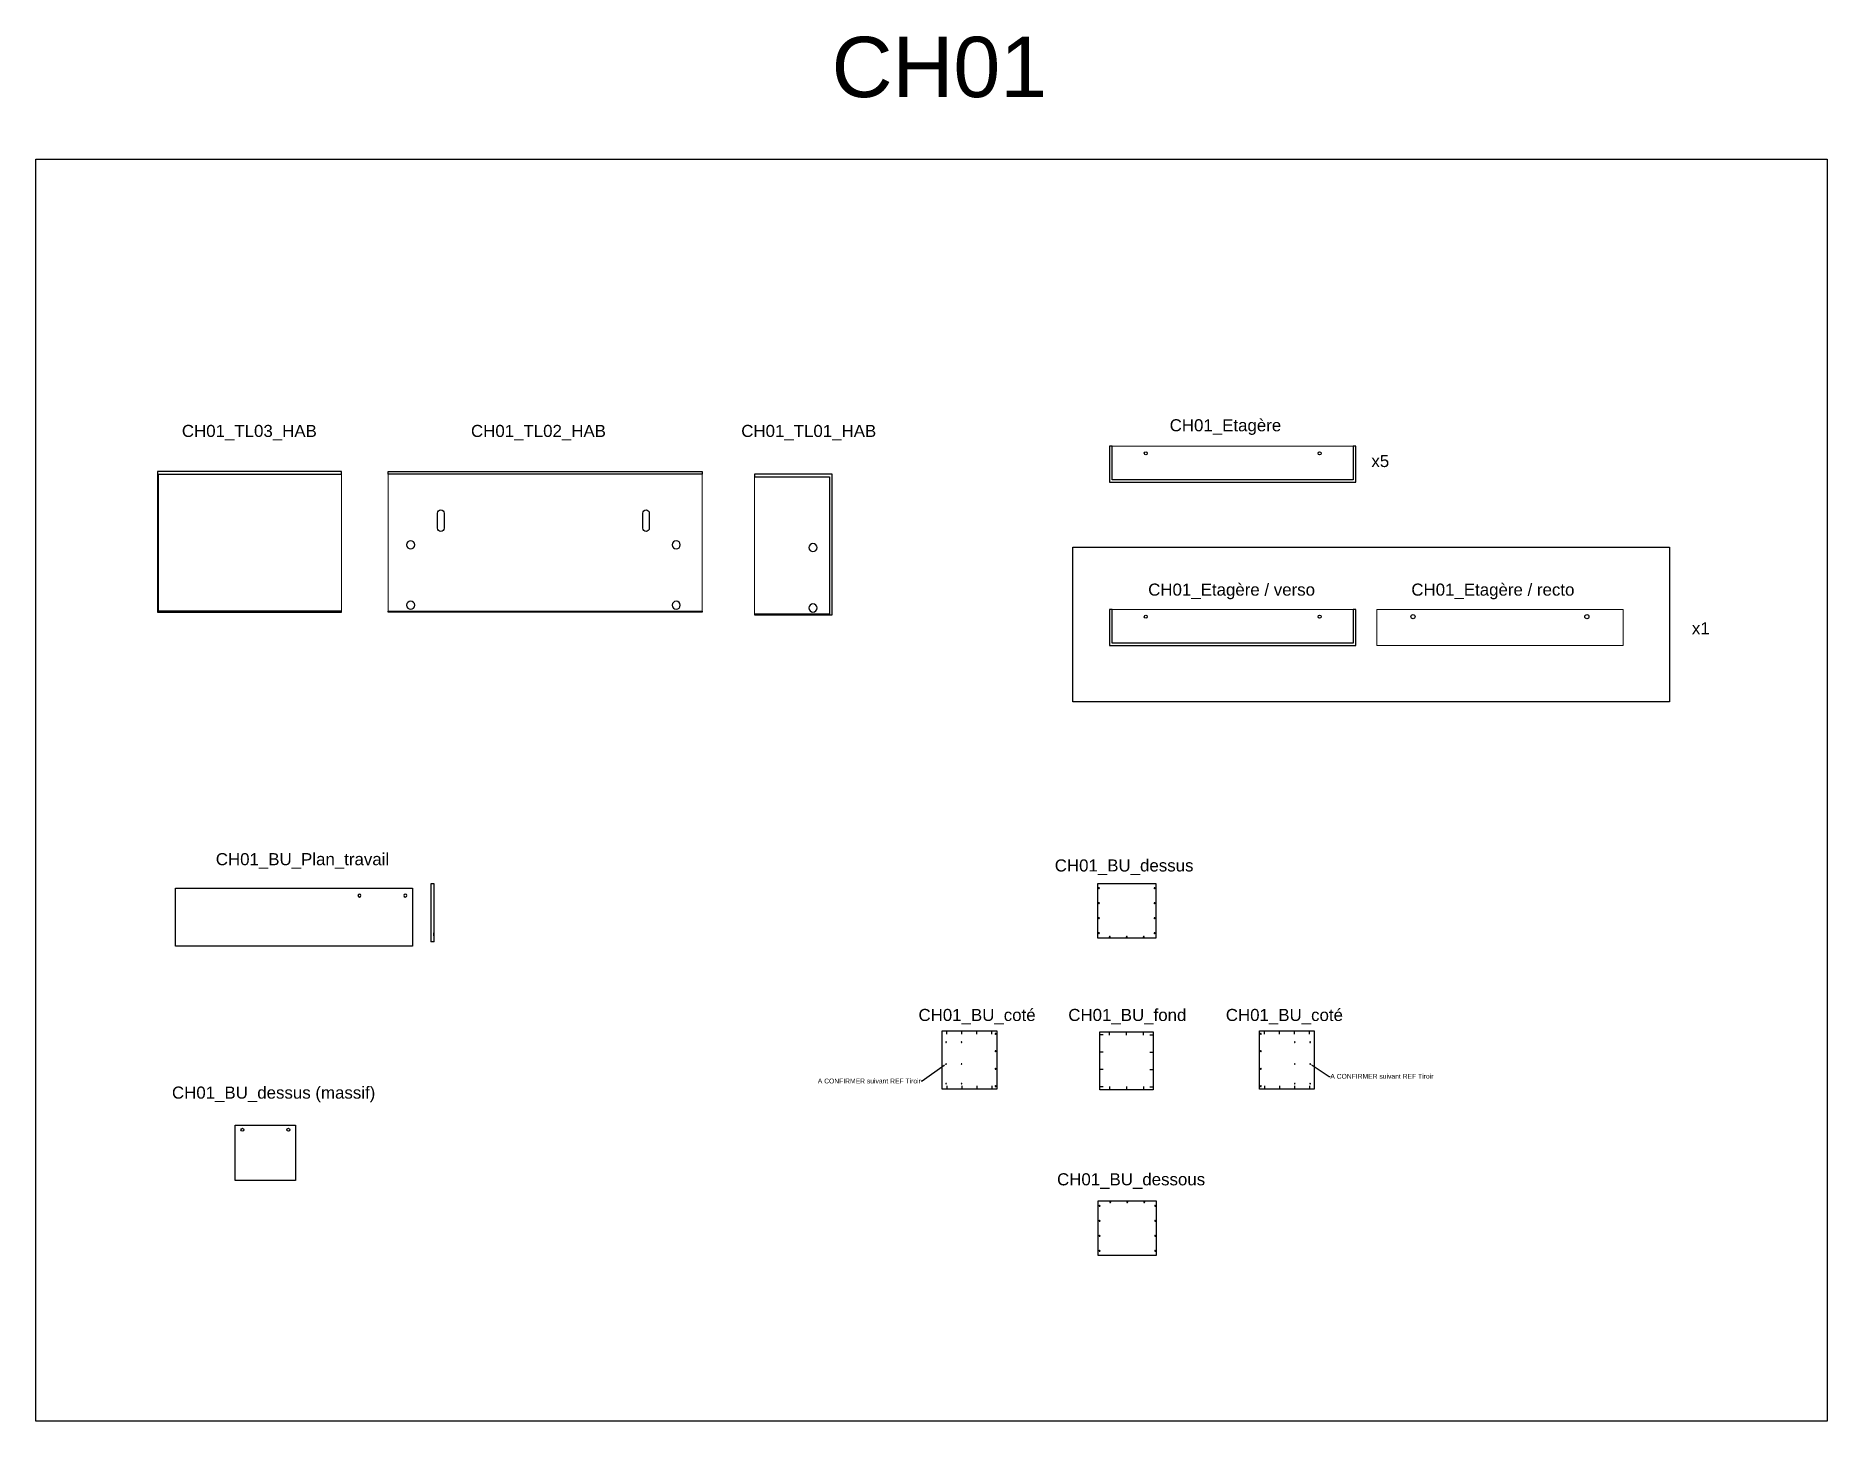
# Model space of a CAD drawing. Header units: millimetres. Extents: x 22572 to 140558, y -12987 to 35546.
# Drawn here: x 74811 to 89651, y 17681 to 29153 of the extents above; entities that cross this region are included whole.
import ezdxf
from ezdxf import colors
from ezdxf.entities.mleader import LeaderData, LeaderLine
from ezdxf.math import Vec2, Vec3

# ---------------------------------------------------------------- set-up
doc = ezdxf.new("R2010")
doc.units = ezdxf.units.MM
doc.linetypes.add('________________', pattern=[0])
for name, color, linetype in [('Parcours', 30, 'Continuous'), ('Percage 5 prof.9', 200, 'Continuous'), ('Percage 8 prof.14', 160, 'Continuous'), ('Percage chant 8 prof.28', 10, 'Continuous'), ('Poche prof.4', 10, 'Continuous'), ('Poche prof.5.5', 150, 'Continuous'), ('Poche prof.6', 140, 'Continuous'), ('Poche prof.8', 210, 'Continuous'), ('TEXTE', 7, 'Continuous')]:
    doc.layers.add(name, color=color, linetype=linetype)
doc.styles.add('Objet', font='arial.ttf', dxfattribs={"height": 100})
doc.styles.get("Standard").update_dxf_attribs({"font": 'arial.ttf', "height": 4})

msp = doc.modelspace()

# ---------------------------------------------------------------- texts
at = {"layer": 'TEXTE', "transparency": 33554687, "attachment_point": 1, "style": 'Objet'}
for s, width, insert, char_height in [('\\pi6876.6289;CH01', 15376.04, (74527, 29145), 500), ('CH01_Etagère', 1472.21, (84204, 25978), 100), ('CH01_TL03_HAB', 867.25, (76021, 25931), 100), ('CH01_TL02_HAB', 867.25, (78416, 25931), 100), ('CH01_TL01_HAB', 867.25, (80655, 25931), 100), ('x5', 1472.21, (85875, 25682), 100), ('CH01_Etagère / verso', 1472.21, (84026, 24617), 100), ('CH01_Etagère / recto', 1472.21, (86206, 24617), 100), ('x1', 1472.21, (88530, 24297), 100), ('CH01_BU_Plan_travail', 867.25, (76302, 22385), 100), ('CH01_BU_dessus', 867.25, (83252, 22333), 100), ('CH01_BU_coté', 867.25, (82123, 21095), 100), ('CH01_BU_fond', 867.25, (83364, 21095), 100), ('CH01_BU_coté', 867.25, (84669, 21095), 100), ('CH01_BU_dessus (massif)', 1831.79, (75939, 20452), 100), ('CH01_BU_dessous', 867.25, (83271, 19734), 100)]:
    msp.add_mtext_dynamic_manual_height_columns(s, width=width, gutter_width=500, heights=[0], dxfattribs=dict(at, insert=insert, char_height=char_height))

# ---------------------------------------------------------------- linework, layer by layer
for p, q in [((78112, 22130), (78084, 22130)), ((78084, 22130), (78084, 21650)), ((78112, 21650), (78112, 22130)), ((78109, 21699), (78109, 21724)), ((78112, 21724), (78109, 21724)), ((78109, 21699), (78112, 21699)), ((78112, 21650), (78084, 21650))]:
    msp.add_line(p, q)
for points in [[(74811, 28131), (89651, 28131), (89651, 17681), (74811, 17681)], [(83401, 24918), (88345, 24918), (88345, 23639), (83401, 23639)], [(84088, 21682), (83608, 21682), (83608, 22134), (84088, 22134)], [(77932, 21615), (75967, 21615), (75967, 22095), (77932, 22095)], [(82771, 20431), (82319, 20431), (82319, 20913), (82771, 20913)], [(84067, 20906), (84067, 20424), (83625, 20424), (83625, 20906)], [(85401, 20431), (84949, 20431), (84949, 20913), (85401, 20913)], [(76963, 20132), (76963, 19675), (76463, 19675), (76463, 20132)], [(84093, 19053), (83613, 19053), (83613, 19505), (84093, 19505)]]:
    msp.add_lwpolyline(points, close=True)
at = {"color": 7, "linetype": '________________', "lineweight": 9}
for points in [[(85746, 25456), (85746, 25755), (83706, 25755), (83706, 25456)], [(77342, 25546), (77342, 24380), (75819, 24380), (75819, 25546)], [(80331, 24380), (77731, 24380), (77731, 25546), (80331, 25546)], [(81407, 25523), (81407, 24357), (80764, 24357), (80764, 25523)], [(85746, 24103), (85746, 24402), (83706, 24402), (83706, 24103)], [(87960, 24103), (87960, 24402), (85920, 24402), (85920, 24103)]]:
    msp.add_lwpolyline(points, close=True, dxfattribs=at)
for centre in [(84006, 25696), (85446, 25696), (84006, 24343), (85446, 24343)]:
    msp.add_circle(centre, 12.5)
at = {"layer": 'Parcours'}
for points in [[(78139, 25201, -1), (78193, 25201), (78193, 25075, -1), (78139, 25075)], [(79839, 25201, -1), (79893, 25201), (79893, 25075, -1), (79839, 25075)]]:
    msp.add_lwpolyline(points, format="xyb", close=True, dxfattribs=at)
at = {"layer": 'Parcours', "extrusion": (0, 0, -1)}
for centre in [(-77916, 24938), (-80116, 24938), (-81249, 24915), (-77916, 24438), (-80116, 24438), (-81249, 24415)]:
    msp.add_circle(centre, 33.5, dxfattribs=at)
at = {"layer": 'Percage 5 prof.9', "transparency": 33554687, "extrusion": (0, 0, -1)}
for centre in [(-82352, 20820), (-82480, 20820), (-85240, 20820), (-85368, 20820), (-82352, 20639), (-82480, 20639), (-85240, 20639), (-85368, 20639), (-82352, 20477), (-82480, 20477), (-85240, 20477), (-85368, 20477)]:
    msp.add_circle(centre, 2.5, dxfattribs=at)
at = {"layer": 'Percage 8 prof.14', "transparency": 33554687, "extrusion": (0, 0, -1)}
for centre in [(-83618, 22094), (-83618, 21970), (-84079, 22094), (-84079, 21970), (-83618, 21846), (-84079, 21846), (-83618, 21722), (-83707, 21692), (-83848, 21692), (-83989, 21692), (-84079, 21722), (-82762, 20888), (-84959, 20888), (-82762, 20744), (-84959, 20744), (-82762, 20600), (-84959, 20600), (-82762, 20456), (-84959, 20456), (-83623, 19465), (-83712, 19495), (-83853, 19495), (-83994, 19495), (-84084, 19465), (-83623, 19341), (-84084, 19341), (-83623, 19217), (-84084, 19217), (-83623, 19093), (-84084, 19093)]:
    msp.add_circle(centre, 4, dxfattribs=at)
at = {"layer": 'Percage chant 8 prof.28'}
for p, q in [((82359, 20885), (82359, 20913)), ((82483, 20885), (82483, 20913)), ((82607, 20885), (82607, 20913)), ((82731, 20885), (82731, 20913)), ((83653, 20881), (83625, 20881)), ((83705, 20878), (83705, 20906)), ((83846, 20878), (83846, 20906)), ((83987, 20878), (83987, 20906)), ((84039, 20881), (84067, 20881)), ((84989, 20885), (84989, 20913)), ((85113, 20885), (85113, 20913)), ((85237, 20885), (85237, 20913)), ((85361, 20885), (85361, 20913)), ((83653, 20737), (83625, 20737)), ((84039, 20737), (84067, 20737)), ((83653, 20593), (83625, 20593)), ((84039, 20593), (84067, 20593)), ((82359, 20459), (82359, 20431)), ((82483, 20459), (82483, 20431)), ((82607, 20459), (82607, 20431)), ((82731, 20459), (82731, 20431)), ((83653, 20449), (83625, 20449)), ((83705, 20452), (83705, 20424)), ((83846, 20452), (83846, 20424)), ((83987, 20452), (83987, 20424)), ((84039, 20449), (84067, 20449)), ((84989, 20459), (84989, 20431)), ((85113, 20459), (85113, 20431)), ((85237, 20459), (85237, 20431)), ((85361, 20459), (85361, 20431))]:
    msp.add_line(p, q, dxfattribs=at)
at = {"layer": 'Poche prof.4', "extrusion": (0, 0, -1)}
for centre in [(-77492, 22034), (-77872, 22034)]:
    msp.add_circle(centre, 12.5, dxfattribs=at)
at = {"layer": 'Poche prof.4'}
for centre in [(76523, 20094), (76903, 20094)]:
    msp.add_circle(centre, 12.5, dxfattribs=at)
at = {"layer": 'Poche prof.5.5'}
for points in [[(83727, 25477), (83727, 25755), (83706, 25755), (83706, 25456), (85746, 25456), (85746, 25755), (85725, 25755), (85725, 25477)], [(83727, 24124), (83727, 24402), (83706, 24402), (83706, 24103), (85746, 24103), (85746, 24402), (85725, 24402), (85725, 24124)]]:
    msp.add_lwpolyline(points, close=True, dxfattribs=at)
at = {"layer": 'Poche prof.6'}
for centre in [(86220, 24343), (87660, 24343)]:
    msp.add_circle(centre, 17.5, dxfattribs=at)
at = {"layer": 'Poche prof.8'}
for points in [[(77342, 25524), (77342, 25546), (75819, 25546), (75819, 24380), (77342, 24380), (77342, 24388), (75827, 24388), (75827, 25524)], [(77731, 25546), (80331, 25546), (80331, 25524), (77731, 25524)], [(81385, 24365), (80764, 24365), (80764, 24357), (81407, 24357), (81407, 25523), (80764, 25523), (80764, 25501), (81385, 25501)], [(77731, 24388), (80331, 24388), (80331, 24380), (77731, 24380)]]:
    msp.add_lwpolyline(points, close=True, dxfattribs=at)

msp.set_redraw_order([(e.dxf.handle, doc.entitydb.next_handle()) for e in msp.query("TEXT MTEXT ATTDEF DIMENSION ARC_DIMENSION")])  # texts and dimensions are drawn at this point

# ---------------------------------------------------------------- leaders
at = {"layer": 'TEXTE'}
ml = msp.add_multileader_mtext('Standard', dxfattribs=at)
ml.set_content('{\\C256;A CONFIRMER suivant REF Tiroir }', color=256)
ml.set_leader_properties()
ml.build(insert=Vec2(0, 0))
ml.multileader.update_dxf_attribs({"dogleg_length": 10, "arrow_head_size": 20})
ctx = ml.context
ctx.base_point, ctx.char_height, ctx.arrow_head_size, ctx.landing_gap_size, ctx.plane_origin = Vec3(81288, 20498), 40, 20, 1, Vec3(82352, 20639)
notes = []
notes.append((ctx, [(0, (1, 1, 0), (82155, 20498), (-1, 0), 10, [(0, [(82352, 20639)], 0, [])])]))
ctx.mtext.insert, ctx.mtext.flow_direction = Vec3(81289, 20518), 5
ml = msp.add_multileader_mtext('Standard', dxfattribs=at)
ml.set_content('A CONFIRMER suivant REF Tiroir ', color=256)
ml.set_leader_properties()
ml.build(insert=Vec2(0, 0))
ml.multileader.update_dxf_attribs({"dogleg_length": 10, "arrow_head_size": 20})
ctx = ml.context
ctx.base_point, ctx.char_height, ctx.arrow_head_size, ctx.landing_gap_size, ctx.plane_origin = Vec3(85534, 20536), 40, 20, 1, Vec3(85368, 20639)
notes.append((ctx, [(0, (1, 1, 0), (85524, 20536), (1, 0), 10, [(0, [(85368, 20639)], 0, [])])]))
ctx.mtext.insert, ctx.mtext.flow_direction = Vec3(85535, 20557), 5
for ctx, leaders in notes:
    for number, flags, end, landing, length, lines in leaders:
        leader = LeaderData()
        leader.index, (leader.has_last_leader_line, leader.has_dogleg_vector, leader.attachment_direction) = number, flags
        leader.last_leader_point, leader.dogleg_vector, leader.dogleg_length = Vec3(end), Vec3(landing), length
        for number, points, colour, breaks in lines:
            line = LeaderLine()
            line.index, line.vertices, line.color, line.breaks = number, Vec3.list(points), colors.encode_raw_color(colour), breaks
            leader.lines.append(line)
        ctx.leaders.append(leader)

doc.saveas('drawing.dxf')
